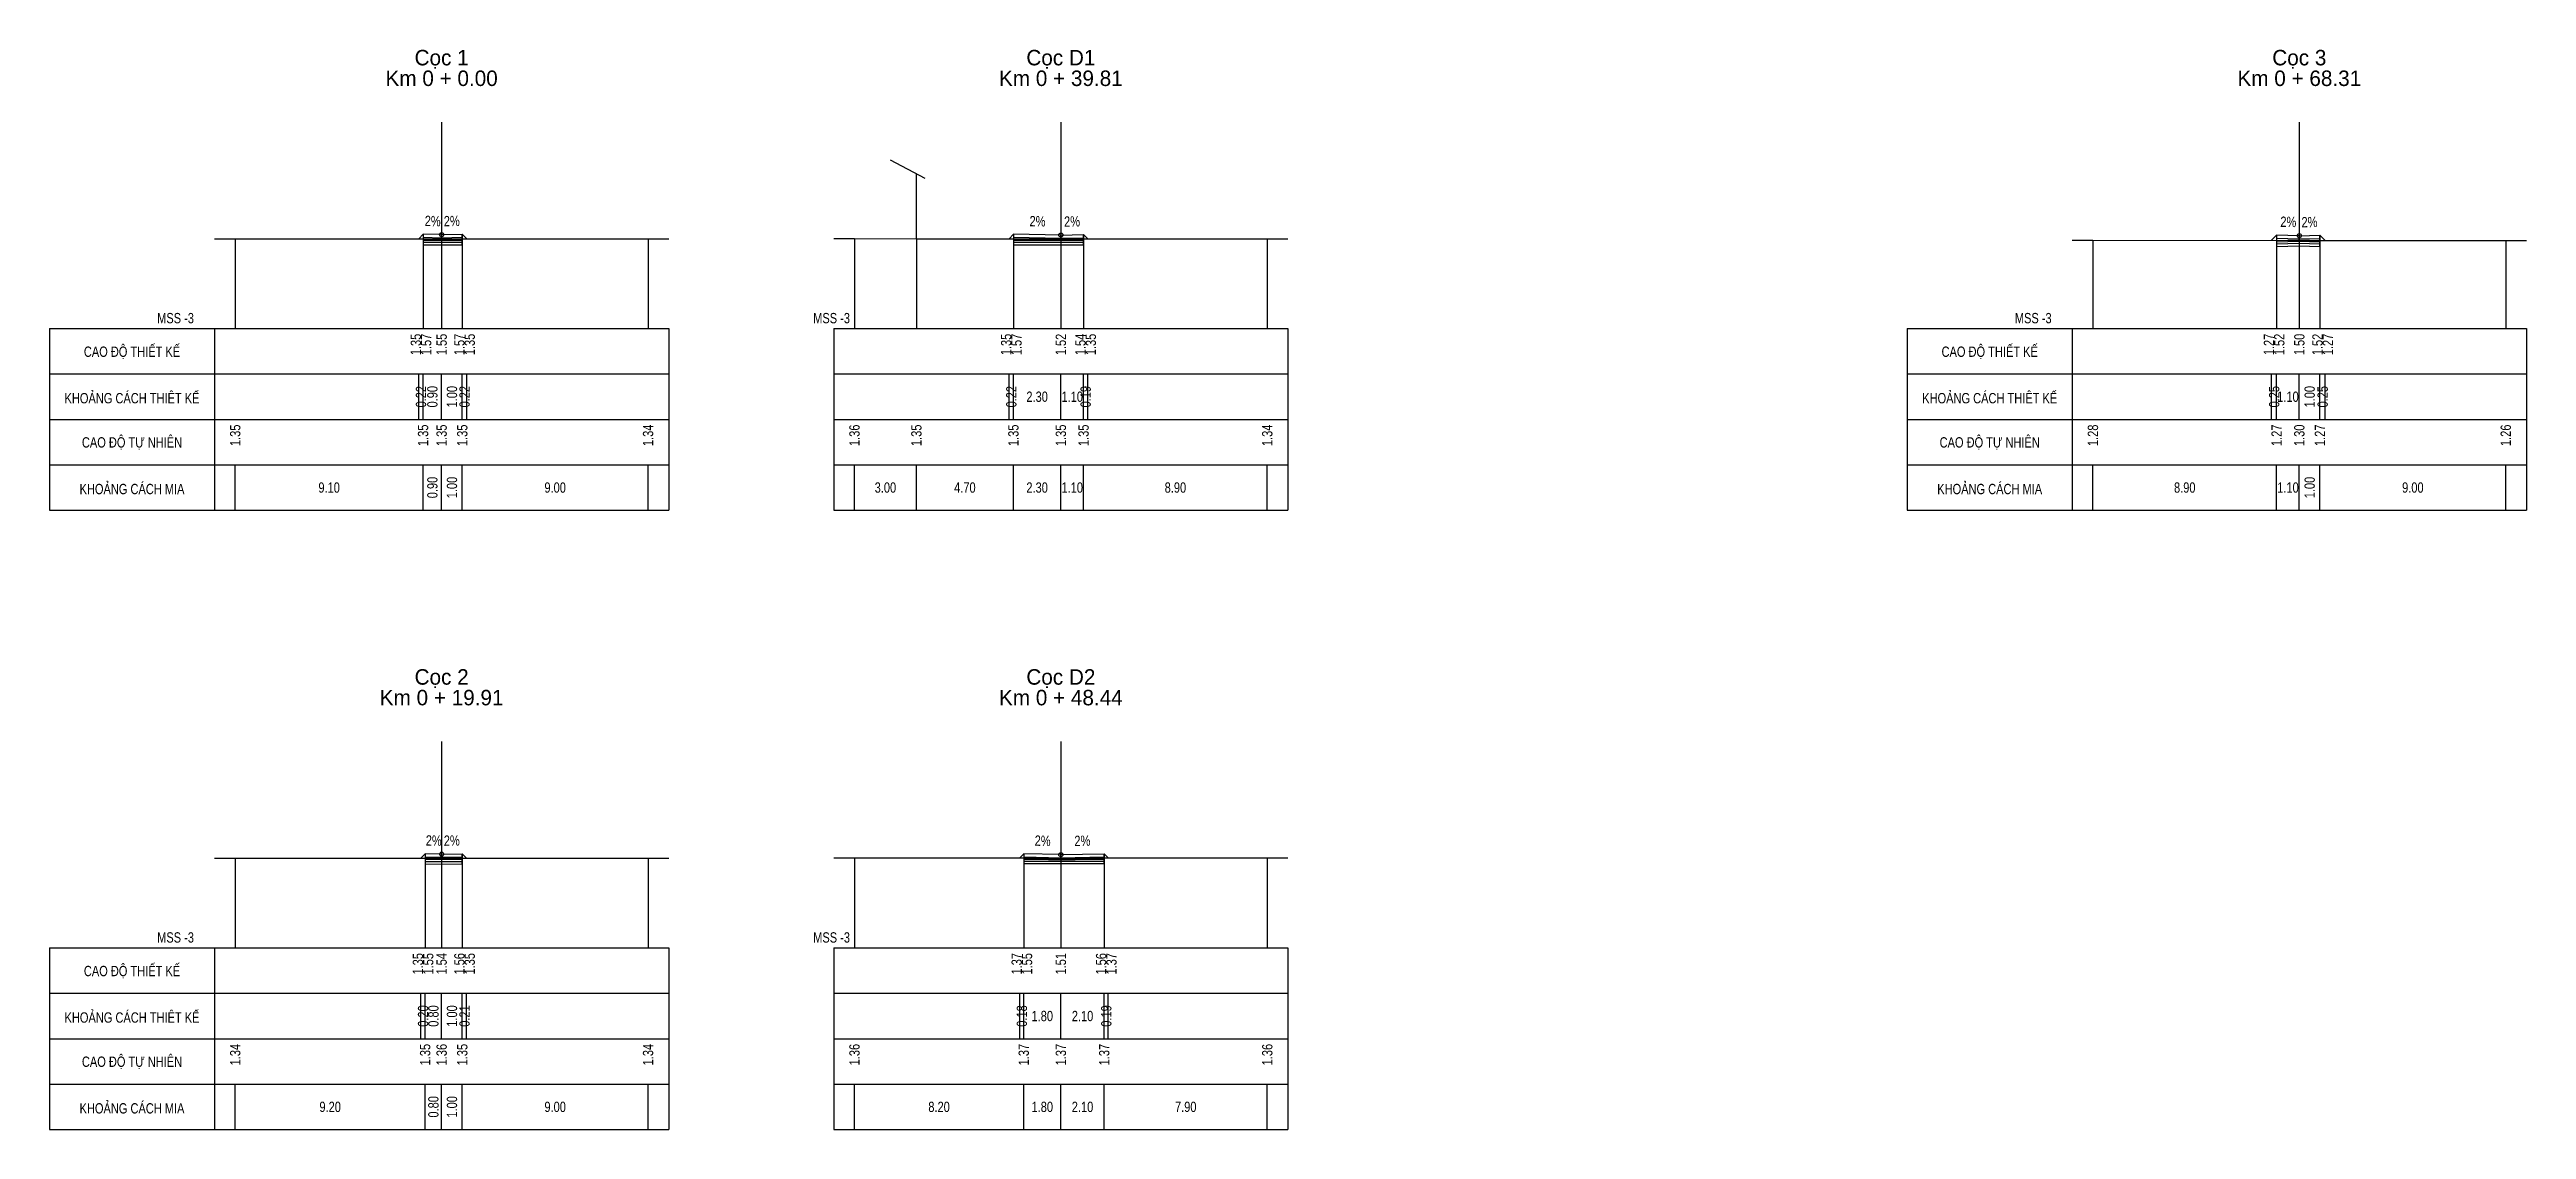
# Model space of a CAD drawing. Header units: inches. Extents: x -261 to 1013, y -2511 to 313.
# Drawn here: x 625.2 to 745.2, y -882.4 to -830.1 of the extents above; entities that cross this region are included whole.
import ezdxf
from ezdxf.enums import TextEntityAlignment as Align

# ---------------------------------------------------------------- set-up
doc = ezdxf.new("R2010")
doc.units = ezdxf.units.IN
doc.header["$MEASUREMENT"] = 0
for name, color, linetype in [('Bang TN tu nhien', 3, 'Continuous'), ('Dien thiet ke TN', 2, 'Continuous'), ('Duong cu', 8, 'Continuous'), ('Duong do thiet ke', 2, 'Continuous'), ('Duong dong trac ngang tu nhien', 9, 'Continuous'), ('KH_VAT', 8, 'Continuous'), ('Khuon duong1', 14, 'Continuous'), ('Mat duong PD 1', 1, 'Continuous'), ('Taluy', 1, 'Continuous'), ('Trac ngang tu nhien', 3, 'Continuous'), ('TracNgang', 7, 'Continuous')]:
    doc.layers.add(name, color=color, linetype=linetype)
doc.styles.add('BangTN', font='viet buddy.shx', dxfattribs={"width": 0.8})

msp = doc.modelspace()

# ---------------------------------------------------------------- texts
at = {"layer": 'Bang TN tu nhien', "color": 3, "style": 'BangTN', "width": 0.8}
for s, p in [('CAO ĐỘ THIẾT KẾ', (629.22, -844.72)), ('CAO ĐỘ THIẾT KẾ', (719.22, -844.72)), ('KHOẢNG CÁCH THIÊT KẾ', (629.22, -846.92)), ('KHOẢNG CÁCH THIÊT KẾ', (719.22, -846.92)), ('CAO ĐỘ TỰ NHIÊN', (629.22, -849.12)), ('CAO ĐỘ TỰ NHIÊN', (719.22, -849.12)), ('KHOẢNG CÁCH MIA', (629.22, -851.32)), ('KHOẢNG CÁCH MIA', (719.22, -851.32)), ('CAO ĐỘ THIẾT KẾ', (629.22, -874.72)), ('KHOẢNG CÁCH THIÊT KẾ', (629.22, -876.92)), ('CAO ĐỘ TỰ NHIÊN', (629.22, -879.12)), ('KHOẢNG CÁCH MIA', (629.22, -881.32))]:
    msp.add_text(s, height=0.5, dxfattribs=at).set_placement(p, align=Align.MIDDLE)
at = {"layer": 'Dien thiet ke TN', "color": 2, "style": 'BangTN', "width": 0.8}
for rotation, p in [(358.8542, (643.78, -838.81)), (1.1458, (644.72, -838.81)), (358.8542, (673.08, -838.82)), (1.1458, (674.77, -838.83)), (358.8542, (733.68, -838.85)), (1.1458, (734.72, -838.86)), (358.8542, (643.83, -868.82)), (1.1458, (644.72, -868.82)), (358.8542, (673.33, -868.83)), (1.1458, (675.27, -868.83))]:
    msp.add_text('2%', height=0.5, rotation=rotation, dxfattribs=at).set_placement(p, align=Align.BOTTOM_CENTER)
at = {"layer": 'Trac ngang tu nhien', "color": 3, "style": 'BangTN'}
for s, p in [('Cọc 1', (644.22, -830.87)), ('Cọc D1', (674.22, -830.87)), ('Cọc 3', (734.22, -830.87)), ('Km 0 + 0.00', (644.22, -831.87)), ('Km 0 + 39.81', (674.22, -831.87)), ('Km 0 + 68.31', (734.22, -831.87)), ('Cọc 2', (644.22, -860.87)), ('Cọc D2', (674.22, -860.87)), ('Km 0 + 19.91', (644.22, -861.87)), ('Km 0 + 48.44', (674.22, -861.87))]:
    msp.add_text(s, height=0.75, dxfattribs=at).set_placement(p, align=Align.CENTER)
at = {"layer": 'Trac ngang tu nhien', "color": 3, "char_height": 0.5, "style": 'BangTN'}
for insert, attachment_point in [((632.22, -843.37), 9), ((662.22, -843.37), 7), ((722.22, -843.37), 9), ((632.22, -873.37), 9), ((662.22, -873.37), 7)]:
    msp.add_mtext('MSS -3', dxfattribs=dict(at, insert=insert, attachment_point=attachment_point))
at = {"layer": 'TracNgang', "color": 2, "style": 'BangTN', "width": 0.8}
for s, p in [('1.35', (642.97, -843.87)), ('1.57', (643.47, -843.87)), ('1.55', (644.22, -843.87)), ('1.57', (645.08, -843.87)), ('1.35', (645.58, -843.87)), ('1.35', (671.57, -843.87)), ('1.57', (672.07, -843.87)), ('1.52', (674.22, -843.87)), ('1.54', (675.17, -843.87)), ('1.35', (675.67, -843.87)), ('1.27', (732.75, -843.87)), ('1.52', (733.25, -843.87)), ('1.50', (734.22, -843.87)), ('1.52', (735.1, -843.87)), ('1.27', (735.6, -843.87)), ('1.35', (643.07, -873.87)), ('1.55', (643.57, -873.87)), ('1.54', (644.22, -873.87)), ('1.56', (645.08, -873.87)), ('1.35', (645.58, -873.87)), ('1.37', (672.08, -873.87)), ('1.55', (672.58, -873.87)), ('1.51', (674.22, -873.87)), ('1.56', (676.17, -873.87)), ('1.37', (676.67, -873.87))]:
    msp.add_text(s, height=0.5, rotation=90, dxfattribs=at).set_placement(p, align=Align.MIDDLE_RIGHT)
for s, p in [('0.22', (643.22, -846.92)), ('0.90', (643.77, -846.92)), ('1.00', (644.72, -846.92)), ('0.22', (645.33, -846.92)), ('0.22', (671.82, -846.92)), ('0.19', (675.42, -846.92)), ('0.25', (733, -846.92)), ('1.00', (734.72, -846.92)), ('0.25', (735.35, -846.92)), ('0.20', (643.32, -876.92)), ('0.80', (643.82, -876.92)), ('1.00', (644.72, -876.92)), ('0.21', (645.33, -876.92)), ('0.18', (672.33, -876.92)), ('0.19', (676.42, -876.92))]:
    msp.add_text(s, height=0.5, rotation=90, dxfattribs=at).set_placement(p, align=Align.MIDDLE)
for s, p in [('2.30', (673.07, -846.92)), ('1.10', (674.77, -846.92)), ('1.10', (733.67, -846.92)), ('1.80', (673.32, -876.92)), ('2.10', (675.27, -876.92))]:
    msp.add_text(s, height=0.5, dxfattribs=at).set_placement(p, align=Align.MIDDLE)
at = {"layer": 'TracNgang', "color": 3, "style": 'BangTN', "width": 0.8}
for s, p in [('1.35', (634.22, -848.27)), ('1.35', (643.32, -848.27)), ('1.35', (644.22, -848.27)), ('1.35', (645.22, -848.27)), ('1.34', (654.22, -848.27)), ('1.36', (664.22, -848.27)), ('1.35', (667.22, -848.27)), ('1.35', (671.92, -848.27)), ('1.35', (674.22, -848.27)), ('1.35', (675.32, -848.27)), ('1.34', (684.22, -848.27)), ('1.28', (724.22, -848.27)), ('1.27', (733.12, -848.27)), ('1.30', (734.22, -848.27)), ('1.27', (735.22, -848.27)), ('1.26', (744.22, -848.27)), ('1.34', (634.22, -878.27)), ('1.35', (643.42, -878.27)), ('1.36', (644.22, -878.27)), ('1.35', (645.22, -878.27)), ('1.34', (654.22, -878.27)), ('1.36', (664.22, -878.27)), ('1.37', (672.42, -878.27)), ('1.37', (674.22, -878.27)), ('1.37', (676.32, -878.27)), ('1.36', (684.22, -878.27))]:
    msp.add_text(s, height=0.5, rotation=90, dxfattribs=at).set_placement(p, align=Align.MIDDLE_RIGHT)
for s, p in [('9.10', (638.77, -851.32)), ('9.00', (649.72, -851.32)), ('3.00', (665.72, -851.32)), ('4.70', (669.57, -851.32)), ('2.30', (673.07, -851.32)), ('1.10', (674.77, -851.32)), ('8.90', (679.77, -851.32)), ('8.90', (728.67, -851.32)), ('1.10', (733.67, -851.32)), ('9.00', (739.72, -851.32)), ('9.20', (638.82, -881.32)), ('9.00', (649.72, -881.32)), ('8.20', (668.32, -881.32)), ('1.80', (673.32, -881.32)), ('2.10', (675.27, -881.32)), ('7.90', (680.27, -881.32))]:
    msp.add_text(s, height=0.5, dxfattribs=at).set_placement(p, align=Align.MIDDLE)
for s, p in [('0.90', (643.77, -851.32)), ('1.00', (644.72, -851.32)), ('1.00', (734.72, -851.32)), ('0.80', (643.82, -881.32)), ('1.00', (644.72, -881.32))]:
    msp.add_text(s, height=0.5, rotation=90, dxfattribs=at).set_placement(p, align=Align.MIDDLE)

# ---------------------------------------------------------------- blocks, each defined once
blk = doc.blocks.new('ChieuDungVat1.dwg')
at = {"layer": 'KH_VAT', "color": 6}
for points in [[(2.09, 14.6), (-6.27, 19.07)], [(0, 0), (0, 15.72)]]:
    blk.add_lwpolyline(points, dxfattribs=at)

# ---------------------------------------------------------------- linework, layer by layer
at = {"layer": 'Bang TN tu nhien', "color": 3}
for p, q in [((644.22, -833.62), (644.22, -843.62)), ((674.22, -833.62), (674.22, -843.62)), ((734.22, -833.62), (734.22, -843.62)), ((625.22, -843.62), (625.22, -852.42)), ((625.22, -843.62), (655.22, -843.62)), ((633.22, -843.62), (633.22, -852.42)), ((655.22, -843.62), (655.22, -852.42)), ((663.22, -843.62), (663.22, -852.42)), ((663.22, -843.62), (685.22, -843.62)), ((685.22, -843.62), (685.22, -852.42)), ((715.22, -843.62), (715.22, -852.42)), ((715.22, -843.62), (745.22, -843.62)), ((723.22, -843.62), (723.22, -852.42)), ((745.22, -843.62), (745.22, -852.42)), ((625.22, -845.82), (655.22, -845.82)), ((663.22, -845.82), (685.22, -845.82)), ((715.22, -845.82), (745.22, -845.82)), ((625.22, -848.02), (655.22, -848.02)), ((663.22, -848.02), (685.22, -848.02)), ((715.22, -848.02), (745.22, -848.02)), ((625.22, -850.22), (655.22, -850.22)), ((663.22, -850.22), (685.22, -850.22)), ((715.22, -850.22), (745.22, -850.22)), ((625.22, -852.42), (655.22, -852.42)), ((663.22, -852.42), (685.22, -852.42)), ((715.22, -852.42), (745.22, -852.42)), ((644.22, -863.62), (644.22, -873.62)), ((674.22, -863.62), (674.22, -873.62)), ((625.22, -873.62), (625.22, -882.42)), ((625.22, -873.62), (655.22, -873.62)), ((633.22, -873.62), (633.22, -882.42)), ((655.22, -873.62), (655.22, -882.42)), ((663.22, -873.62), (663.22, -882.42)), ((663.22, -873.62), (685.22, -873.62)), ((685.22, -873.62), (685.22, -882.42)), ((625.22, -875.82), (655.22, -875.82)), ((663.22, -875.82), (685.22, -875.82)), ((625.22, -878.02), (655.22, -878.02)), ((663.22, -878.02), (685.22, -878.02)), ((625.22, -880.22), (655.22, -880.22)), ((663.22, -880.22), (685.22, -880.22)), ((625.22, -882.42), (655.22, -882.42)), ((663.22, -882.42), (685.22, -882.42))]:
    msp.add_line(p, q, dxfattribs=at)
at = {"layer": 'Dien thiet ke TN'}
for p, q in [((643.32, -839.05), (643.32, -843.62)), ((643.32, -839.05), (643.32, -843.62)), ((643.32, -839.05), (643.32, -843.62)), ((643.32, -839.05), (643.32, -843.62)), ((643.32, -839.05), (643.32, -843.62)), ((644.22, -839.07), (644.22, -843.62)), ((644.22, -839.07), (644.22, -843.62)), ((645.22, -839.05), (645.22, -843.62)), ((645.22, -839.05), (645.22, -843.62)), ((645.22, -839.05), (645.22, -843.62)), ((645.22, -839.05), (645.22, -843.62)), ((645.22, -839.05), (645.22, -843.62)), ((671.92, -839.05), (671.92, -843.62)), ((671.92, -839.05), (671.92, -843.62)), ((671.92, -839.05), (671.92, -843.62)), ((671.92, -839.05), (671.92, -843.62)), ((671.92, -839.05), (671.92, -843.62)), ((674.22, -839.09), (674.22, -843.62)), ((674.22, -839.09), (674.22, -843.62)), ((675.32, -839.07), (675.32, -843.62)), ((675.32, -839.07), (675.32, -843.62)), ((675.32, -839.07), (675.32, -843.62)), ((675.32, -839.07), (675.32, -843.62)), ((675.32, -839.07), (675.32, -843.62)), ((733.12, -839.09), (733.12, -843.62)), ((733.12, -839.09), (733.12, -843.62)), ((733.12, -839.09), (733.12, -843.62)), ((733.12, -839.09), (733.12, -843.62)), ((733.12, -839.09), (733.12, -843.62)), ((734.22, -839.12), (734.22, -843.62)), ((734.22, -839.12), (734.22, -843.62)), ((735.22, -839.1), (735.22, -843.62)), ((735.22, -839.1), (735.22, -843.62)), ((735.22, -839.1), (735.22, -843.62)), ((735.22, -839.1), (735.22, -843.62)), ((735.22, -839.1), (735.22, -843.62)), ((643.42, -869.06), (643.42, -873.62)), ((643.42, -869.06), (643.42, -873.62)), ((643.42, -869.06), (643.42, -873.62)), ((643.42, -869.06), (643.42, -873.62)), ((643.42, -869.06), (643.42, -873.62)), ((644.22, -869.08), (644.22, -873.62)), ((644.22, -869.08), (644.22, -873.62)), ((645.22, -869.06), (645.22, -873.62)), ((645.22, -869.06), (645.22, -873.62)), ((645.22, -869.06), (645.22, -873.62)), ((645.22, -869.06), (645.22, -873.62)), ((645.22, -869.06), (645.22, -873.62)), ((672.42, -869.06), (672.42, -873.62)), ((672.42, -869.06), (672.42, -873.62)), ((672.42, -869.06), (672.42, -873.62)), ((672.42, -869.06), (672.42, -873.62)), ((672.42, -869.06), (672.42, -873.62)), ((674.22, -869.1), (674.22, -873.62)), ((674.22, -869.1), (674.22, -873.62)), ((676.32, -869.06), (676.32, -873.62)), ((676.32, -869.06), (676.32, -873.62)), ((676.32, -869.06), (676.32, -873.62)), ((676.32, -869.06), (676.32, -873.62)), ((676.32, -869.06), (676.32, -873.62))]:
    msp.add_line(p, q, dxfattribs=at)
at = {"layer": 'Duong cu'}
for points in [[(643.32, -839.27), (643.32, -839.56), (644.22, -839.56), (645.22, -839.56), (645.22, -839.27)], [(643.32, -839.34), (644.22, -839.34), (645.22, -839.34)], [(643.32, -839.44), (644.22, -839.44), (645.22, -839.44)], [(671.92, -839.27), (671.92, -839.56), (674.22, -839.56), (675.32, -839.56), (675.32, -839.27)], [(671.92, -839.34), (674.22, -839.34), (675.32, -839.34)], [(671.92, -839.44), (674.22, -839.44), (675.32, -839.44)], [(733.12, -839.35), (733.12, -839.64), (734.22, -839.61), (735.22, -839.64), (735.22, -839.35)], [(733.12, -839.42), (734.22, -839.39), (735.22, -839.42)], [(733.12, -839.52), (734.22, -839.49), (735.22, -839.52)], [(643.42, -869.27), (643.42, -869.56), (644.22, -869.55), (645.22, -869.56), (645.22, -869.27)], [(643.42, -869.34), (644.22, -869.33), (645.22, -869.34)], [(643.42, -869.44), (644.22, -869.43), (645.22, -869.44)], [(672.42, -869.25), (672.42, -869.54), (674.22, -869.54), (676.32, -869.54), (676.32, -869.25)], [(672.42, -869.32), (674.22, -869.32), (676.32, -869.32)], [(672.42, -869.42), (674.22, -869.42), (676.32, -869.42)]]:
    msp.add_lwpolyline(points, dxfattribs=at)
at = {"layer": 'Duong do thiet ke', "color": 1}
for centre in [(644.22, -839.07), (674.22, -839.09), (734.22, -839.12), (644.22, -869.08), (674.22, -869.1)]:
    msp.add_circle(centre, 0.1, dxfattribs=at)
at = {"layer": 'Duong dong trac ngang tu nhien', "color": 8}
for p, q in [((634.22, -839.27), (634.22, -843.62)), ((643.32, -839.27), (643.32, -843.62)), ((644.22, -839.27), (644.22, -843.62)), ((645.22, -839.27), (645.22, -843.62)), ((654.22, -839.27), (654.22, -843.62)), ((664.22, -839.26), (664.22, -843.62)), ((667.22, -839.27), (667.22, -843.62)), ((671.92, -839.27), (671.92, -843.62)), ((674.22, -839.27), (674.22, -843.62)), ((675.32, -839.27), (675.32, -843.62)), ((684.22, -839.27), (684.22, -843.62)), ((724.22, -839.34), (724.22, -843.62)), ((733.12, -839.35), (733.12, -843.62)), ((734.22, -839.32), (734.22, -843.62)), ((735.22, -839.35), (735.22, -843.62)), ((744.22, -839.35), (744.22, -843.62)), ((634.22, -869.27), (634.22, -873.62)), ((643.42, -869.27), (643.42, -873.62)), ((644.22, -869.26), (644.22, -873.62)), ((645.22, -869.27), (645.22, -873.62)), ((654.22, -869.27), (654.22, -873.62)), ((664.22, -869.26), (664.22, -873.62)), ((672.42, -869.25), (672.42, -873.62)), ((674.22, -869.25), (674.22, -873.62)), ((676.32, -869.25), (676.32, -873.62)), ((684.22, -869.25), (684.22, -873.62))]:
    msp.add_line(p, q, dxfattribs=at)
at = {"layer": 'Khuon duong1', "color": 3}
for points in [[(643.32, -839.05), (643.32, -839.2), (643.32, -839.3), (644.22, -839.32), (644.22, -839.22), (644.22, -839.07)], [(644.22, -839.07), (644.22, -839.22), (644.22, -839.32), (645.22, -839.3), (645.22, -839.2), (645.22, -839.05)], [(671.92, -839.05), (671.92, -839.2), (671.92, -839.3), (674.22, -839.34), (674.22, -839.24), (674.22, -839.09)], [(674.22, -839.09), (674.22, -839.24), (674.22, -839.34), (675.32, -839.32), (675.32, -839.22), (675.32, -839.07)], [(733.12, -839.09), (733.12, -839.24), (733.12, -839.34), (734.22, -839.37), (734.22, -839.27), (734.22, -839.12)], [(734.22, -839.12), (734.22, -839.27), (734.22, -839.37), (735.22, -839.35), (735.22, -839.25), (735.22, -839.1)], [(643.42, -869.06), (643.42, -869.21), (643.42, -869.31), (644.22, -869.33), (644.22, -869.23), (644.22, -869.08)], [(644.22, -869.08), (644.22, -869.23), (644.22, -869.33), (645.22, -869.31), (645.22, -869.21), (645.22, -869.06)], [(672.42, -869.06), (672.42, -869.21), (672.42, -869.31), (674.22, -869.35), (674.22, -869.25), (674.22, -869.1)], [(674.22, -869.1), (674.22, -869.25), (674.22, -869.35), (676.32, -869.31), (676.32, -869.21), (676.32, -869.06)]]:
    msp.add_lwpolyline(points, dxfattribs=at)
at = {"layer": 'Khuon duong1', "color": 2}
for points in [[(643.32, -839.2), (644.22, -839.22)], [(644.22, -839.22), (645.22, -839.2)], [(671.92, -839.2), (674.22, -839.24)], [(674.22, -839.24), (675.32, -839.22)], [(733.12, -839.24), (734.22, -839.27)], [(734.22, -839.27), (735.22, -839.25)], [(643.42, -869.21), (644.22, -869.23)], [(644.22, -869.23), (645.22, -869.21)], [(672.42, -869.21), (674.22, -869.25)], [(674.22, -869.25), (676.32, -869.21)]]:
    msp.add_lwpolyline(points, dxfattribs=at)
at = {"layer": 'Mat duong PD 1'}
for points in [[(644.22, -839.07), (643.32, -839.05)], [(644.22, -839.07), (645.22, -839.05)], [(674.22, -839.09), (671.92, -839.05)], [(674.22, -839.09), (675.32, -839.07)], [(734.22, -839.12), (733.12, -839.09)], [(734.22, -839.12), (735.22, -839.1)], [(644.22, -869.08), (643.42, -869.06)], [(644.22, -869.08), (645.22, -869.06)], [(674.22, -869.1), (672.42, -869.06)], [(674.22, -869.1), (676.32, -869.06)]]:
    msp.add_lwpolyline(points, dxfattribs=at)
at = {"layer": 'Taluy'}
for points in [[(643.32, -839.05), (643.11, -839.27), (643.11, -839.27)], [(645.22, -839.05), (645.44, -839.27), (645.44, -839.27)], [(671.92, -839.05), (671.71, -839.27), (671.71, -839.27)], [(675.32, -839.07), (675.52, -839.27), (675.52, -839.27)], [(733.12, -839.09), (732.87, -839.34), (732.87, -839.34)], [(735.22, -839.1), (735.47, -839.35), (735.47, -839.35)], [(643.42, -869.06), (643.22, -869.27), (643.22, -869.27)], [(645.22, -869.06), (645.43, -869.27), (645.43, -869.27)], [(672.42, -869.06), (672.24, -869.25), (672.24, -869.25)], [(676.32, -869.06), (676.51, -869.25), (676.51, -869.25)]]:
    msp.add_lwpolyline(points, dxfattribs=at)
at = {"layer": 'Trac ngang tu nhien', "color": 3}
for points in [[(633.22, -839.27), (634.22, -839.27), (643.32, -839.27), (644.22, -839.27), (645.22, -839.27), (654.22, -839.27), (655.22, -839.27)], [(663.22, -839.26), (664.22, -839.26), (667.22, -839.27), (671.92, -839.27), (674.22, -839.27), (675.32, -839.27), (684.22, -839.27), (685.22, -839.27)], [(723.22, -839.34), (724.22, -839.34), (733.12, -839.35), (734.22, -839.32), (735.22, -839.35), (744.22, -839.35), (745.22, -839.35)], [(633.22, -869.27), (634.22, -869.27), (643.42, -869.27), (644.22, -869.26), (645.22, -869.27), (654.22, -869.27), (655.22, -869.27)], [(663.22, -869.26), (664.22, -869.26), (672.42, -869.25), (674.22, -869.25), (676.32, -869.25), (684.22, -869.25), (685.22, -869.25)]]:
    msp.add_lwpolyline(points, dxfattribs=at)
at = {"layer": 'TracNgang', "color": 2}
for p, q in [((643.11, -848.02), (643.11, -845.82)), ((643.32, -848.02), (643.32, -845.82)), ((644.22, -848.02), (644.22, -845.82)), ((645.22, -848.02), (645.22, -845.82)), ((645.44, -848.02), (645.44, -845.82)), ((671.71, -848.02), (671.71, -845.82)), ((671.92, -848.02), (671.92, -845.82)), ((674.22, -848.02), (674.22, -845.82)), ((675.32, -848.02), (675.32, -845.82)), ((675.52, -848.02), (675.52, -845.82)), ((732.87, -848.02), (732.87, -845.82)), ((733.12, -848.02), (733.12, -845.82)), ((734.22, -848.02), (734.22, -845.82)), ((735.22, -848.02), (735.22, -845.82)), ((735.47, -848.02), (735.47, -845.82)), ((643.22, -878.02), (643.22, -875.82)), ((643.42, -878.02), (643.42, -875.82)), ((644.22, -878.02), (644.22, -875.82)), ((645.22, -878.02), (645.22, -875.82)), ((645.43, -878.02), (645.43, -875.82)), ((672.24, -878.02), (672.24, -875.82)), ((672.42, -878.02), (672.42, -875.82)), ((674.22, -878.02), (674.22, -875.82)), ((676.32, -878.02), (676.32, -875.82)), ((676.51, -878.02), (676.51, -875.82))]:
    msp.add_line(p, q, dxfattribs=at)
at = {"layer": 'TracNgang', "color": 3}
for p, q in [((634.22, -852.42), (634.22, -850.22)), ((643.32, -852.42), (643.32, -850.22)), ((644.22, -852.42), (644.22, -850.22)), ((645.22, -852.42), (645.22, -850.22)), ((654.22, -852.42), (654.22, -850.22)), ((664.22, -852.42), (664.22, -850.22)), ((667.22, -852.42), (667.22, -850.22)), ((671.92, -852.42), (671.92, -850.22)), ((674.22, -852.42), (674.22, -850.22)), ((675.32, -852.42), (675.32, -850.22)), ((684.22, -852.42), (684.22, -850.22)), ((724.22, -852.42), (724.22, -850.22)), ((733.12, -852.42), (733.12, -850.22)), ((734.22, -852.42), (734.22, -850.22)), ((735.22, -852.42), (735.22, -850.22)), ((744.22, -852.42), (744.22, -850.22)), ((634.22, -882.42), (634.22, -880.22)), ((643.42, -882.42), (643.42, -880.22)), ((644.22, -882.42), (644.22, -880.22)), ((645.22, -882.42), (645.22, -880.22)), ((654.22, -882.42), (654.22, -880.22)), ((664.22, -882.42), (664.22, -880.22)), ((672.42, -882.42), (672.42, -880.22)), ((674.22, -882.42), (674.22, -880.22)), ((676.32, -882.42), (676.32, -880.22)), ((684.22, -882.42), (684.22, -880.22))]:
    msp.add_line(p, q, dxfattribs=at)

# ---------------------------------------------------------------- block references
at = {"color": 3, "xscale": 0.1999999999999993, "yscale": 0.2000000000000028, "zscale": 0.2}
msp.add_blockref('ChieuDungVat1.dwg', (667.22, -839.27), dxfattribs=at)

msp.set_redraw_order([(e.dxf.handle, doc.entitydb.next_handle()) for e in msp.query("TEXT MTEXT ATTDEF DIMENSION ARC_DIMENSION")])  # texts and dimensions are drawn at this point

doc.saveas('drawing.dxf')
